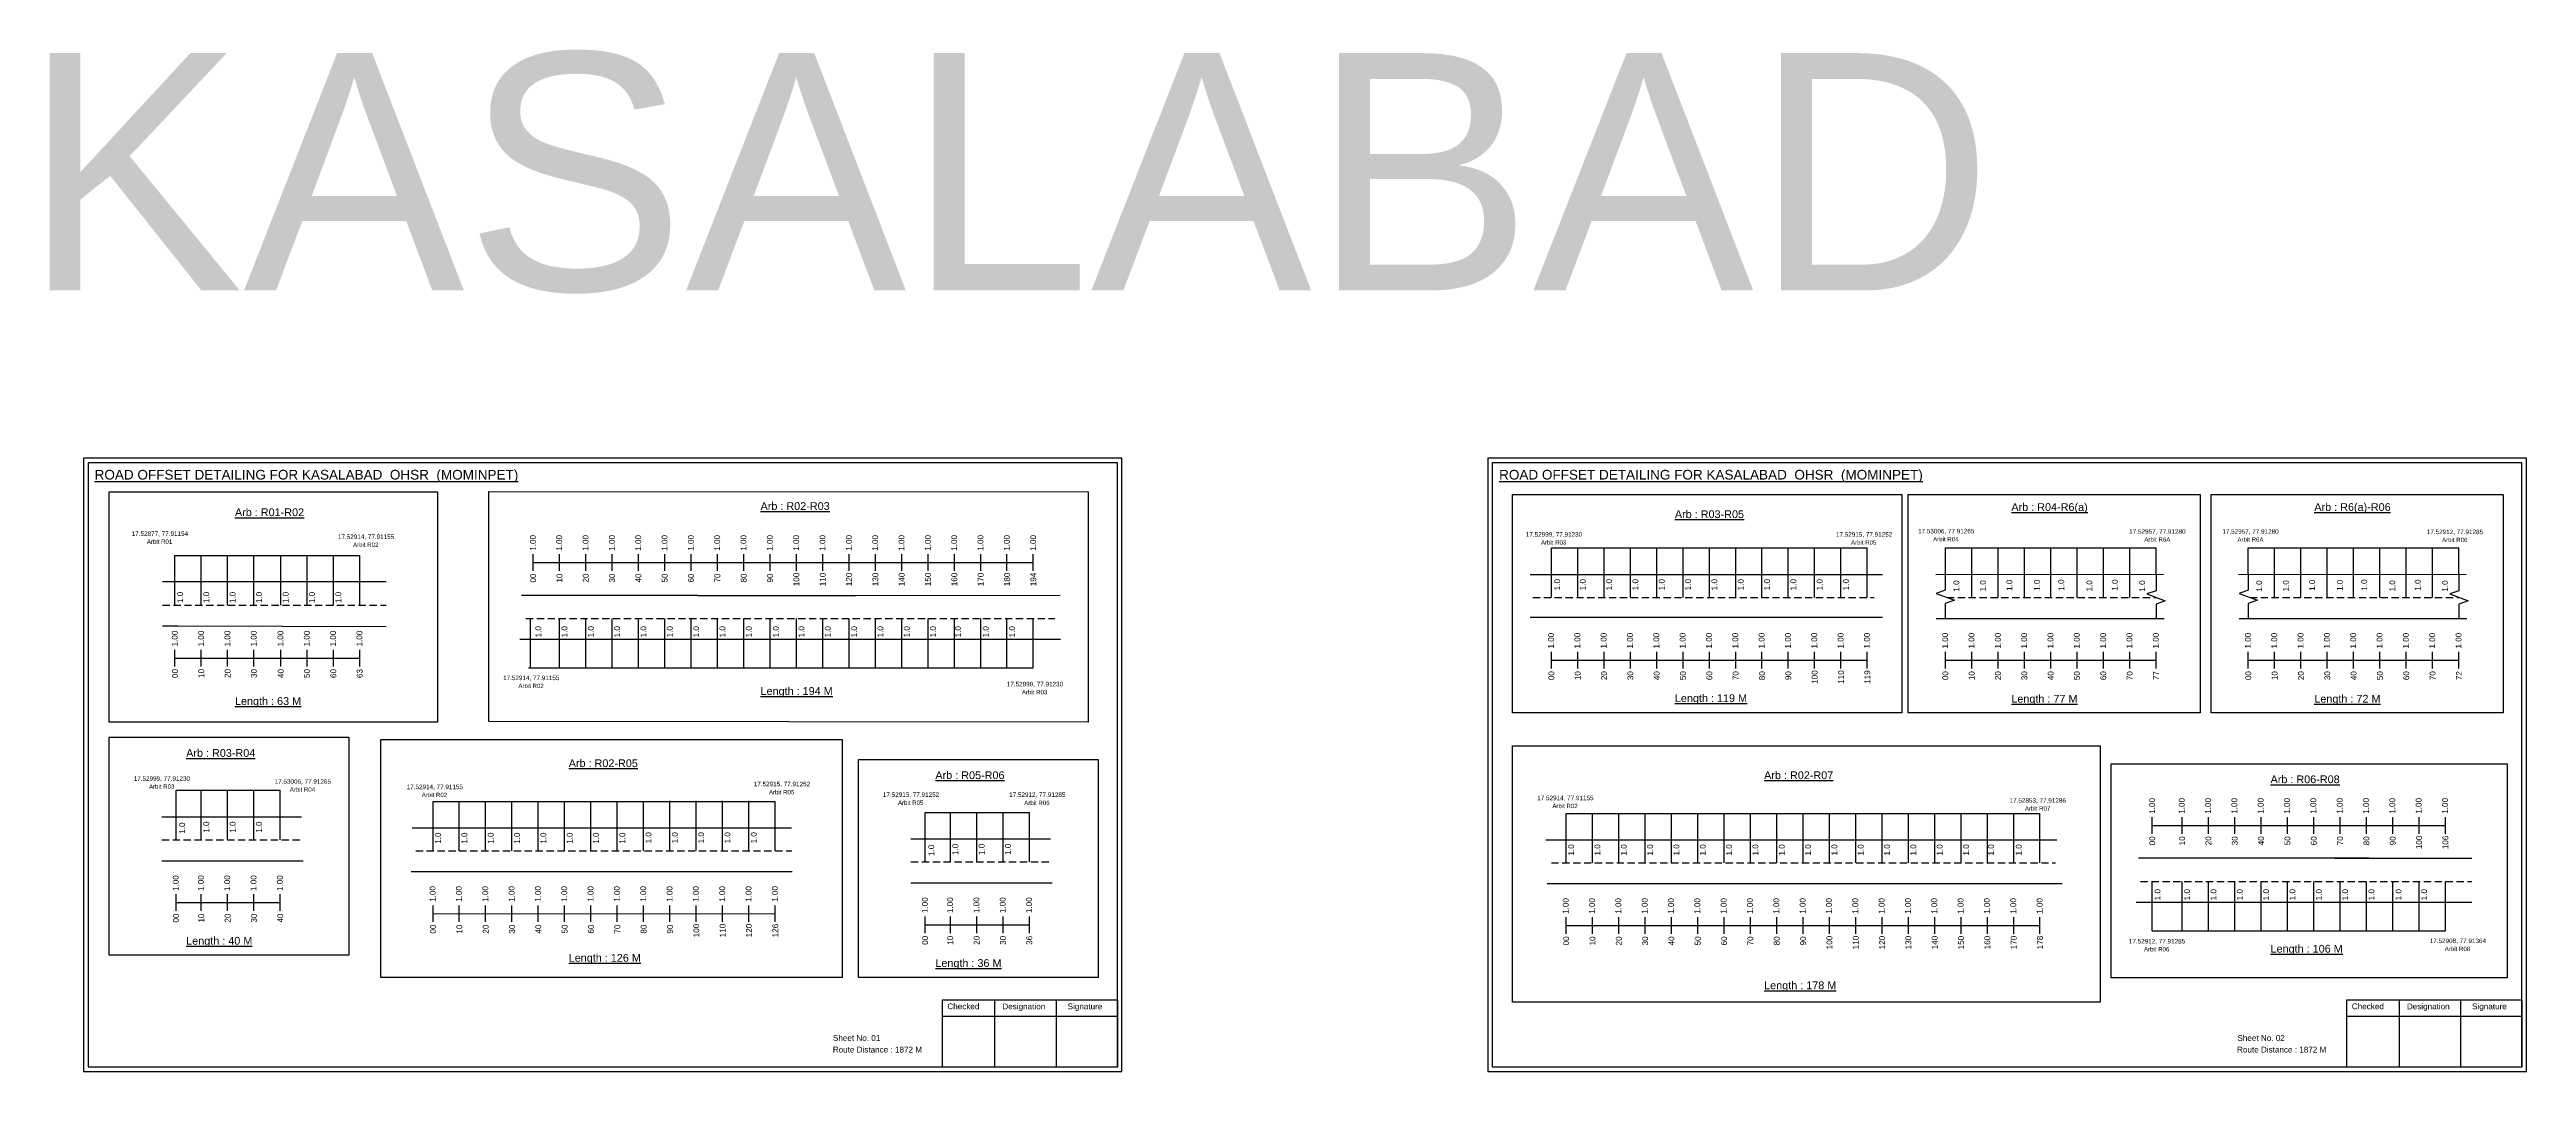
# Model space of a CAD drawing. Header units: inches. Extents: x 1281 to 4707, y 164 to 1513.
# Drawn here: x 1281 to 2560, y 164 to 692 of the extents above; entities that cross this region are included whole.
import ezdxf

# ---------------------------------------------------------------- set-up
doc = ezdxf.new("R2010")
doc.units = ezdxf.units.IN
doc.header["$MEASUREMENT"] = 0
doc.linetypes.add('DASHED2', pattern=[0.375, 0.25, -0.125])
for name, color, linetype in [('PDF_Geometry', 7, 'Continuous'), ('PDF_Text', 5, 'Continuous'), ('pipe', 5, 'Continuous')]:
    doc.layers.add(name, color=color, linetype=linetype)
doc.styles.add('PDF Arial', font='arial.ttf')
doc.styles.get("Standard").update_dxf_attribs({"font": 'arial.ttf'})

msp = doc.modelspace()

# ---------------------------------------------------------------- linework, layer by layer
at = {"color": 5}
for p, q in [((1345.8, 430.3), (1441.3, 430.3)), ((2056.8, 434.3), (2220, 434.3)), ((2260.4, 434.3), (2369.2, 434.3)), ((2416.8, 434.3), (2525.6, 434.3)), ((1528.4, 372.3), (1789.2, 372.3)), ((1346.4, 309.1), (1400.2, 309.1)), ((1479.1, 303.4), (1655.9, 303.4)), ((1733.3, 297.6), (1787.2, 297.6)), ((2064.4, 297.2), (2309.2, 297.2)), ((2367.2, 236.6), (2518.6, 236.6))]:
    msp.add_line(p, q, dxfattribs=at)
for p, q in [((1345.8, 404.8), (1345.8, 430.3)), ((1359.4, 404.8), (1359.4, 430.3)), ((1373, 404.8), (1373, 430.3)), ((1386.6, 404.8), (1386.6, 430.3)), ((1400.5, 404.8), (1400.5, 430.3)), ((1414.1, 404.8), (1414.1, 430.3)), ((1427.7, 404.8), (1427.7, 430.3)), ((1441.3, 404.8), (1441.3, 430.3)), ((2056.8, 408.7), (2056.8, 434.3)), ((2070.4, 408.7), (2070.4, 434.3)), ((2084, 408.7), (2084, 434.3)), ((2097.6, 408.7), (2097.6, 434.3)), ((2111.2, 408.7), (2111.2, 434.3)), ((2124.8, 408.7), (2124.8, 434.3)), ((2138.4, 408.7), (2138.4, 434.3)), ((2152, 408.7), (2152, 434.3)), ((2165.6, 408.7), (2165.6, 434.3)), ((2179.2, 408.7), (2179.2, 434.3)), ((2192.8, 408.7), (2192.8, 434.3)), ((2206.4, 408.7), (2206.4, 434.3)), ((2220, 408.7), (2220, 434.3)), ((2260.4, 420.6), (2260.4, 434.3)), ((2274, 408.7), (2274, 434.3)), ((2287.6, 408.7), (2287.6, 434.3)), ((2301.2, 408.7), (2301.2, 434.3)), ((2314.8, 408.7), (2314.8, 434.3)), ((2328.4, 408.7), (2328.4, 434.3)), ((2342, 408.7), (2342, 434.3)), ((2355.6, 408.7), (2355.6, 434.3)), ((2369.2, 420.6), (2369.2, 434.3)), ((2416.8, 420.6), (2416.8, 434.3)), ((2430.4, 408.7), (2430.4, 434.3)), ((2444, 408.7), (2444, 434.3)), ((2457.6, 408.7), (2457.6, 434.3)), ((2471.2, 408.7), (2471.2, 434.3)), ((2484.8, 408.7), (2484.8, 434.3)), ((2498.4, 408.7), (2498.4, 434.3)), ((2512, 408.7), (2512, 434.3)), ((2525.6, 420.6), (2525.6, 434.3)), ((1454.9, 416.7), (1339.4, 416.7)), ((1615.8, 409.7), (1524.9, 409.7)), ((1615.8, 409.7), (1697.4, 409.8)), ((1697.4, 409.8), (1803, 409.9)), ((2045.9, 420.6), (2227.8, 420.6)), ((2255.4, 420.6), (2373, 420.7)), ((2411.8, 420.6), (2529.4, 420.7)), ((1529.5, 372.3), (1529.5, 397.9)), ((1544.4, 372.3), (1544.4, 397.9)), ((1558, 372.3), (1558, 397.9)), ((1571.6, 372.3), (1571.6, 397.9)), ((1585.2, 372.3), (1585.2, 397.9)), ((1598.8, 372.3), (1598.8, 397.9)), ((1612.4, 372.3), (1612.4, 397.9)), ((1626, 372.3), (1626, 397.9)), ((1639.6, 372.3), (1639.6, 397.9)), ((1653.2, 372.3), (1653.2, 397.9)), ((1666.8, 372.3), (1666.8, 397.9)), ((1680.4, 372.3), (1680.4, 397.9)), ((1694, 372.3), (1694, 397.9)), ((1707.6, 372.3), (1707.6, 397.9)), ((1721.2, 372.3), (1721.2, 397.9)), ((1734.8, 372.3), (1734.8, 397.9)), ((1748.4, 372.3), (1748.4, 397.9)), ((1762, 372.3), (1762, 397.9)), ((1775.6, 372.3), (1775.6, 397.9)), ((1789.2, 372.3), (1789.2, 397.9)), ((2227.8, 398.4), (2045.9, 398.4)), ((2255.5, 397.9), (2373.3, 397.9)), ((2412, 397.9), (2529.7, 397.9)), ((1339.4, 394), (1347.5, 394)), ((1347.5, 394), (1454.9, 393.7)), ((1524, 387.1), (1574.3, 387.1)), ((1570.7, 387.1), (1628.5, 387.1)), ((1628.5, 387.1), (1697.4, 387.1)), ((1697.4, 387.1), (1770.4, 387.2)), ((1770.4, 387.2), (1803.3, 387.2)), ((1346.4, 283.5), (1346.4, 309.1)), ((1359.4, 283.5), (1359.4, 309.1)), ((1373, 283.5), (1373, 309.1)), ((1386.6, 283.5), (1386.6, 309.1)), ((1400.2, 283.5), (1400.2, 309.1)), ((1339, 295.4), (1411.1, 295.4)), ((1479.1, 277.9), (1479.1, 303.4)), ((1492.7, 277.9), (1492.7, 303.4)), ((1506.3, 277.9), (1506.3, 303.4)), ((1519.9, 277.9), (1519.9, 303.4)), ((1533.5, 277.9), (1533.5, 303.4)), ((1547.1, 277.9), (1547.1, 303.4)), ((1560.7, 277.9), (1560.7, 303.4)), ((1574.3, 277.9), (1574.3, 303.4)), ((1587.9, 277.9), (1587.9, 303.4)), ((1601.5, 278), (1601.5, 303.6)), ((1615.1, 278), (1615.1, 303.6)), ((1628.7, 278), (1628.7, 303.6)), ((1642.3, 278), (1642.3, 303.6)), ((1655.9, 277.9), (1655.9, 303.4)), ((1733.3, 272.1), (1733.3, 297.6)), ((1746.4, 272.1), (1746.4, 297.6)), ((1760, 272.1), (1760, 297.6)), ((1773.6, 272.1), (1773.6, 297.6)), ((1787.2, 272.1), (1787.2, 297.6)), ((2064.4, 271.7), (2064.4, 297.2)), ((2078, 271.7), (2078, 297.2)), ((2091.6, 271.7), (2091.6, 297.2)), ((2105.2, 271.7), (2105.2, 297.2)), ((2118.8, 271.7), (2118.8, 297.2)), ((2132.4, 271.7), (2132.4, 297.2)), ((2146, 271.7), (2146, 297.2)), ((2159.6, 271.7), (2159.6, 297.2)), ((2173.2, 271.7), (2173.2, 297.2)), ((2186.8, 271.7), (2186.8, 297.2)), ((2200.4, 271.7), (2200.4, 297.2)), ((2214, 271.7), (2214, 297.2)), ((2227.6, 271.7), (2227.6, 297.2)), ((2241.2, 271.7), (2241.2, 297.2)), ((2254.8, 271.7), (2254.8, 297.2)), ((2268.4, 271.7), (2268.4, 297.2)), ((2282, 271.7), (2282, 297.2)), ((2295.6, 271.7), (2295.6, 297.2)), ((2309.2, 271.7), (2309.2, 297.2)), ((1468.4, 289.7), (1664.3, 289.7)), ((1726, 284), (1798, 284)), ((2053.9, 283.6), (2317.9, 283.6)), ((1339, 272.7), (1412.1, 272.7)), ((2479, 274), (2360.1, 274)), ((2461.5, 274), (2532.2, 274)), ((1467.9, 267.1), (1664.7, 267.1)), ((1726, 261.3), (1799, 261.3)), ((2054.6, 260.9), (2320.6, 260.9)), ((2367.2, 236.6), (2367.2, 262.1)), ((2382.6, 236.6), (2382.6, 262.1)), ((2396.2, 236.6), (2396.2, 262.1)), ((2409.8, 236.6), (2409.8, 262.1)), ((2423.4, 236.6), (2423.4, 262.1)), ((2437, 236.6), (2437, 262.1)), ((2450.6, 236.6), (2450.6, 262.1)), ((2464.2, 236.6), (2464.2, 262.1)), ((2477.8, 236.6), (2477.8, 262.1)), ((2491.4, 236.6), (2491.4, 262.1)), ((2505, 236.6), (2505, 262.1)), ((2518.6, 236.6), (2518.6, 262.1)), ((2358.9, 251.3), (2532.2, 251.3))]:
    msp.add_line(p, q)
at = {"color": 217, "true_color": 0x93278f}
for p, q in [((1530.9, 422.5), (1530.9, 431)), ((1530.9, 426.7), (1789.2, 426.7)), ((1544.4, 422.5), (1544.4, 431)), ((1558, 422.5), (1558, 431)), ((1571.6, 422.5), (1571.6, 431)), ((1585.2, 422.5), (1585.2, 431)), ((1598.8, 422.5), (1598.8, 431)), ((1612.4, 422.5), (1612.4, 431)), ((1626, 422.5), (1626, 431)), ((1639.6, 422.5), (1639.6, 431)), ((1653.2, 422.5), (1653.2, 431)), ((1666.8, 422.5), (1666.8, 431)), ((1680.4, 422.5), (1680.4, 431)), ((1694, 422.5), (1694, 431)), ((1707.6, 422.5), (1707.6, 431)), ((1721.2, 422.5), (1721.2, 431)), ((1734.8, 422.5), (1734.8, 431)), ((1748.4, 422.5), (1748.4, 431)), ((1762, 422.5), (1762, 431)), ((1775.6, 422.5), (1775.6, 431)), ((1789.2, 422.5), (1789.2, 431)), ((1345.8, 373.1), (1345.8, 381.6)), ((1345.8, 377.4), (1441.3, 377.4)), ((1359.4, 373.1), (1359.4, 381.6)), ((1373, 373.1), (1373, 381.6)), ((1386.6, 373.1), (1386.6, 381.6)), ((1400.5, 373.1), (1400.5, 381.6)), ((1414.1, 373.1), (1414.1, 381.6)), ((1427.7, 373.1), (1427.7, 381.6)), ((1441.3, 373.1), (1441.3, 381.6)), ((2056.8, 372), (2056.8, 380.6)), ((2056.8, 376.3), (2220, 376.3)), ((2070.4, 372), (2070.4, 380.6)), ((2084, 372), (2084, 380.6)), ((2097.6, 372), (2097.6, 380.6)), ((2111.2, 372), (2111.2, 380.6)), ((2124.8, 372), (2124.8, 380.6)), ((2138.4, 372), (2138.4, 380.6)), ((2152, 372), (2152, 380.6)), ((2165.6, 372), (2165.6, 380.6)), ((2179.2, 372), (2179.2, 380.6)), ((2192.8, 372), (2192.8, 380.6)), ((2206.4, 372), (2206.4, 380.6)), ((2220, 372), (2220, 380.6)), ((2260.4, 372), (2260.4, 380.6)), ((2260.4, 376.3), (2369.2, 376.3)), ((2274, 372), (2274, 380.6)), ((2287.6, 372), (2287.6, 380.6)), ((2301.2, 372), (2301.2, 380.6)), ((2314.8, 372), (2314.8, 380.6)), ((2328.4, 372), (2328.4, 380.6)), ((2342, 372), (2342, 380.6)), ((2355.6, 372), (2355.6, 380.6)), ((2369.2, 372), (2369.2, 380.6)), ((2416.8, 372), (2416.8, 380.6)), ((2416.8, 376.3), (2525.6, 376.3)), ((2430.4, 372), (2430.4, 380.6)), ((2444, 372), (2444, 380.6)), ((2457.6, 372), (2457.6, 380.6)), ((2471.2, 372), (2471.2, 380.6)), ((2484.8, 372), (2484.8, 380.6)), ((2498.4, 372), (2498.4, 380.6)), ((2512, 372), (2512, 380.6)), ((2525.6, 372), (2525.6, 380.6)), ((2367.2, 286.7), (2367.2, 295.3)), ((2382.6, 286.7), (2382.6, 295.3)), ((2396.2, 286.7), (2396.2, 295.3)), ((2409.8, 286.7), (2409.8, 295.3)), ((2423.4, 286.7), (2423.4, 295.3)), ((2437, 286.7), (2437, 295.3)), ((2450.6, 286.7), (2450.6, 295.3)), ((2464.2, 286.7), (2464.2, 295.3)), ((2477.8, 286.7), (2477.8, 295.3)), ((2491.4, 286.7), (2491.4, 295.3)), ((2505, 286.7), (2505, 295.3)), ((2518.6, 286.7), (2518.6, 295.3)), ((2367.2, 291), (2518.6, 291)), ((1346.4, 246.8), (1346.4, 255.4)), ((1346.4, 251.1), (1400.2, 251.1)), ((1359.4, 246.8), (1359.4, 255.4)), ((1373, 246.8), (1373, 255.4)), ((1386.6, 246.8), (1386.6, 255.4)), ((1400.2, 246.8), (1400.2, 255.4)), ((1479.1, 241.2), (1479.1, 249.7)), ((1479.1, 245.4), (1655.9, 245.5)), ((1492.7, 241.2), (1492.7, 249.7)), ((1506.3, 241.2), (1506.3, 249.7)), ((1519.9, 241.2), (1519.9, 249.7)), ((1533.5, 241.2), (1533.5, 249.7)), ((1547.1, 241.2), (1547.1, 249.7)), ((1560.7, 241.2), (1560.7, 249.7)), ((1574.3, 241.2), (1574.3, 249.7)), ((1587.9, 241.2), (1587.9, 249.7)), ((1601.5, 241.2), (1601.5, 249.7)), ((1615.1, 241.2), (1615.1, 249.7)), ((1628.7, 241.2), (1628.7, 249.7)), ((1642.3, 241.2), (1642.3, 249.7)), ((1655.9, 241.2), (1655.9, 249.7)), ((1733.3, 235.4), (1733.3, 243.9)), ((1746.4, 235.4), (1746.4, 243.9)), ((1760, 235.4), (1760, 243.9)), ((1773.6, 235.4), (1773.6, 243.9)), ((1787.2, 235.4), (1787.2, 243.9)), ((2064.4, 235), (2064.4, 243.6)), ((2078, 235), (2078, 243.6)), ((2091.6, 235), (2091.6, 243.6)), ((2105.2, 235), (2105.2, 243.6)), ((2118.8, 235), (2118.8, 243.6)), ((2132.4, 235), (2132.4, 243.6)), ((2146, 235), (2146, 243.6)), ((2159.6, 235), (2159.6, 243.6)), ((2173.2, 235), (2173.2, 243.6)), ((2186.8, 235), (2186.8, 243.6)), ((2200.4, 235), (2200.4, 243.6)), ((2214, 235), (2214, 243.6)), ((2227.6, 235), (2227.6, 243.6)), ((2241.2, 235), (2241.2, 243.6)), ((2254.8, 235), (2254.8, 243.6)), ((2268.4, 235), (2268.4, 243.6)), ((2282, 235), (2282, 243.6)), ((2295.6, 235), (2295.6, 243.6)), ((2309.2, 235), (2309.2, 243.6)), ((1733.3, 239.6), (1787.2, 239.6)), ((2064.4, 239.3), (2309.2, 239.3))]:
    msp.add_line(p, q, dxfattribs=at)
at = {"linetype": 'DASHED2', "ltscale": 15}
for p, q in [((1339.4, 404.8), (1454.9, 404.8)), ((1527.1, 397.9), (1800.3, 397.9)), ((2047.2, 408.7), (2223.6, 408.7)), ((2261.1, 408.7), (2369.2, 408.7)), ((2417.6, 408.7), (2525.6, 408.7)), ((1339, 283.5), (1411.6, 283.5)), ((1470.2, 277.9), (1664.4, 277.9)), ((1726, 272.1), (1798.5, 272.1)), ((2056.8, 271.7), (2317.2, 271.7)), ((2361.2, 262.1), (2532.2, 262.1))]:
    msp.add_line(p, q, dxfattribs=at)
for points in [[(1311.9, 463.2), (1481.5, 463.2), (1481.5, 344.3), (1311.9, 344.3)], [(1508, 463.5), (1817.5, 463.2), (1817.5, 344.3), (1508, 344.7)], [(2036.7, 461.8), (2237.9, 461.8), (2237.9, 349.1), (2036.7, 349.1)], [(2241.1, 461.8), (2392, 461.8), (2392, 349.1), (2241.1, 349.1)], [(2397.6, 461.8), (2548.4, 461.8), (2548.4, 349.1), (2397.6, 349.1)], [(1311.9, 336.5), (1435.7, 336.5), (1435.7, 223.9), (1311.9, 223.9)], [(1698.9, 325.1), (1822.7, 325.1), (1822.7, 212.4), (1698.9, 212.4)], [(2036.7, 332.1), (2340.2, 332.1), (2340.2, 199.7), (2036.7, 199.7)], [(2345.9, 322.7), (2550.5, 322.7), (2550.5, 212.2), (2345.9, 212.2)]]:
    msp.add_lwpolyline(points, close=True)
at = {"linetype": 'Continuous'}
for points in [[(2260.3, 420.9), (2260.3, 412.5), (2255.6, 410.7), (2265.1, 407.3), (2260.3, 405.6), (2260.3, 398.2)], [(2369.2, 420.6), (2369.2, 412.2), (2364.4, 410.5), (2373.9, 407), (2369.2, 405.3), (2369.2, 397.9)], [(2416.8, 420.9), (2416.8, 412.5), (2412.1, 410.7), (2421.5, 407.3), (2416.8, 405.6), (2416.8, 398.2)], [(2525.6, 420.6), (2525.6, 412.2), (2520.9, 410.5), (2530.4, 407), (2525.6, 405.3), (2525.6, 397.9)]]:
    msp.add_lwpolyline(points, dxfattribs=at)
at = {"layer": 'PDF_Geometry'}
for points in [[(1298.5, 480.6), (1298.5, 163.9), (1835, 163.9), (1835, 480.6)], [(1300.9, 478.3), (1300.9, 166.3), (1832.6, 166.3), (1832.6, 478.3)], [(2024, 480.6), (2024, 163.9), (2560.5, 163.9), (2560.5, 480.6)], [(2026.3, 478.3), (2026.3, 166.3), (2558.1, 166.3), (2558.1, 478.3)]]:
    msp.add_lwpolyline(points, close=True, dxfattribs=at)
at = {"layer": 'PDF_Geometry', "color": 242, "true_color": 0xcc1f26}
for points in [[(1832.6, 166.2), (1742.2, 166.2), (1742.2, 200.9), (1832.6, 200.9)], [(2558.1, 166.2), (2467.7, 166.2), (2467.7, 200.9), (2558.1, 200.9)]]:
    msp.add_lwpolyline(points, close=True, dxfattribs=at)
for points in [[(1742.2, 192.5), (1832.6, 192.5)], [(1769.2, 200.9), (1769.2, 166.2)], [(1801, 200.9), (1801, 166.2)], [(2467.7, 192.5), (2558.1, 192.5)], [(2494.7, 200.9), (2494.7, 166.2)], [(2526.4, 200.9), (2526.4, 166.2)]]:
    msp.add_lwpolyline(points, dxfattribs=at)
at = {"layer": 'pipe', "color": 0}
msp.add_lwpolyline([(1452.2, 335.3), (1690.5, 335.3), (1690.5, 212.4), (1452.2, 212.4)], close=True, dxfattribs=at)

# ---------------------------------------------------------------- texts
for s, height, p in [('KASALABAD', 122.54, (1267, 567.3)), ('Sheet No. 01', 3, (1685.7, 179.7)), ('Sheet No. 02', 3, (2411.2, 179.7)), ('Route Distance : 1872 M', 3, (1685.6, 173.7)), ('Route Distance : 1872 M', 3, (2411, 173.7))]:
    msp.add_text(s, height=height).set_placement(p)
at = {"color": 242, "true_color": 0xcd2027}
for s, height, p in [('%%UROAD OFFSET DETAILING FOR KASALABAD  OHSR  (MOMINPET)', 5, (1304.3, 469.6)), ('%%UROAD OFFSET DETAILING FOR KASALABAD  OHSR  (MOMINPET)', 5, (2029.8, 469.6)), ('%%UArb : R01-R02', 4, (1376.8, 450.7)), ('%%UArb : R02-R03', 4, (1648.3, 453.9)), ('%%UArb : R03-R05', 4, (2120.6, 449.7)), ('%%UArb : R04-R6(a)', 4, (2294.4, 453.4)), ('%%UArb : R6(a)-R06', 4, (2450.9, 453.4)), ('%%ULength : 194 M', 4, (1648.3, 358.4)), ('%%ULength : 119 M', 4, (2120.6, 354.7)), ('%%ULength : 77 M', 4, (2294.4, 354.4)), ('%%ULength : 72 M', 4, (2450.9, 354.4)), ('%%ULength : 63 M', 4, (1376.8, 353.2)), ('%%UArb : R03-R04', 4, (1351.6, 326.4)), ('%%UArb : R02-R05', 4, (1549.2, 321.1)), ('%%UArb : R05-R06', 4, (1738.6, 314.9)), ('%%UArb : R02-R07', 4, (2166.7, 314.9)), ('%%UArb : R06-R08', 4, (2428.3, 312.8)), ('%%ULength : 40 M', 4, (1351.6, 229.4)), ('%%ULength : 126 M', 4, (1549.2, 220.6)), ('%%ULength : 36 M', 4, (1738.6, 217.9)), ('%%ULength : 106 M', 4, (2428.3, 225.3)), ('%%ULength : 178 M', 4, (2166.7, 206.4))]:
    msp.add_text(s, height=height, dxfattribs=at).set_placement(p)
at = {"color": 5}
for s, height, p in [('17.52877, 77.91154', 2.34, (1323.5, 440.5)), ('Arbit R01', 2.25, (1331.3, 436.4)), ('17.52914, 77.91155', 2.34, (1430, 438.9)), ('Arbit R02', 2.25, (1437.8, 434.8)), ('17.52999, 77.91230', 2.34, (2043.6, 440.1)), ('Arbit R03', 2.25, (2051.4, 436)), ('17.52915, 77.91252', 2.34, (2203.8, 440.1)), ('Arbit R05', 2.25, (2211.6, 436)), ('17.53006, 77.91265', 2.34, (2246.2, 441.8)), ('Arbit R04', 2.25, (2254, 437.7)), ('17.52957, 77.91280', 2.34, (2355.3, 441.6)), ('Arbit R6A', 2.25, (2363.1, 437.5)), ('17.52957, 77.91280', 2.34, (2403.4, 441.6)), ('Arbit R6A', 2.25, (2411.2, 437.5)), ('17.52912, 77.91285', 2.34, (2509, 441.4)), ('Arbit R06', 2.25, (2516.9, 437.3)), ('17.52914, 77.91155', 2.34, (1515.3, 366)), ('Arbit R02', 2.25, (1523.2, 361.9)), ('17.52999, 77.91230', 2.34, (1775.5, 362.8)), ('Arbit R03', 2.25, (1783.3, 358.7)), ('17.52999, 77.91230', 2.34, (1324.5, 314)), ('Arbit R03', 2.25, (1332.4, 309.9)), ('17.53006, 77.91265', 2.34, (1397.3, 312.5)), ('Arbit R04', 2.25, (1405.1, 308.4)), ('17.52914, 77.91155', 2.34, (1465.5, 309.7)), ('Arbit R02', 2.25, (1473.3, 305.6)), ('17.52915, 77.91252', 2.34, (1644.8, 311.2)), ('Arbit R05', 2.25, (1652.6, 307)), ('17.52915, 77.91252', 2.34, (1711.5, 305.7)), ('17.52912, 77.91285', 2.34, (1776.7, 305.7)), ('Arbit R05', 2.25, (1719.3, 301.6)), ('Arbit R06', 2.25, (1784.5, 301.5)), ('17.52914, 77.91155', 2.34, (2049.5, 304)), ('Arbit R02', 2.25, (2057.3, 299.9)), ('17.52853, 77.91286', 2.34, (2293.5, 302.7)), ('Arbit R07', 2.25, (2301.4, 298.6)), ('17.52912, 77.91285', 2.34, (2355.1, 230)), ('17.52908, 77.91364', 2.34, (2510.5, 230.2)), ('Arbit R06', 2.25, (2362.9, 225.9)), ('Arbit R08', 2.25, (2518.3, 226.1))]:
    msp.add_text(s, height=height, dxfattribs=at).set_placement(p)
at = {"color": 217, "true_color": 0x93278f}
for s, p in [('1.00', (1532.2, 432.8)), ('1.00', (1545.8, 432.8)), ('1.00', (1559.4, 432.8)), ('1.00', (1573, 432.8)), ('1.00', (1586.6, 432.8)), ('1.00', (1600.2, 432.8)), ('1.00', (1613.8, 432.8)), ('1.00', (1627.4, 432.8)), ('1.00', (1641, 432.8)), ('1.00', (1654.6, 432.8)), ('1.00', (1668.2, 432.8)), ('1.00', (1681.8, 432.8)), ('1.00', (1695.4, 432.8)), ('1.00', (1709, 432.8)), ('1.00', (1722.6, 432.8)), ('1.00', (1736.2, 432.8)), ('1.00', (1749.8, 432.8)), ('1.00', (1763.4, 432.8)), ('1.00', (1777, 432.8)), ('1.00', (1790.6, 432.8)), ('00', (1532.3, 416.4)), ('10', (1545.9, 416.4)), ('20', (1559.5, 416.4)), ('30', (1573.1, 416.4)), ('40', (1586.7, 416.4)), ('50', (1600.3, 416.4)), ('60', (1613.9, 416.4)), ('70', (1627.5, 416.4)), ('80', (1641.1, 416.4)), ('90', (1654.7, 416.4)), ('100', (1668.3, 414.5)), ('110', (1681.9, 414.5)), ('120', (1695.5, 414.5)), ('130', (1709.1, 414.5)), ('140', (1722.7, 414.5)), ('150', (1736.3, 414.5)), ('160', (1749.9, 414.5)), ('170', (1763.5, 414.5)), ('180', (1777.1, 414.5)), ('194', (1790.7, 414.5)), ('1.00', (1347.2, 383.4)), ('1.00', (1360.8, 383.4)), ('1.00', (1374.4, 383.4)), ('1.00', (1388, 383.4)), ('1.00', (1401.8, 383.4)), ('1.00', (1415.4, 383.4)), ('1.00', (1429, 383.4)), ('1.00', (1442.6, 383.4)), ('1.00', (2058.1, 382.3)), ('1.00', (2071.7, 382.3)), ('1.00', (2085.3, 382.3)), ('1.00', (2098.9, 382.3)), ('1.00', (2112.5, 382.3)), ('1.00', (2126.1, 382.3)), ('1.00', (2139.7, 382.3)), ('1.00', (2153.3, 382.3)), ('1.00', (2166.9, 382.3)), ('1.00', (2180.5, 382.3)), ('1.00', (2194.1, 382.3)), ('1.00', (2207.7, 382.3)), ('1.00', (2221.3, 382.3)), ('1.00', (2261.7, 382.3)), ('1.00', (2275.3, 382.3)), ('1.00', (2288.9, 382.3)), ('1.00', (2302.5, 382.3)), ('1.00', (2316.1, 382.3)), ('1.00', (2329.7, 382.3)), ('1.00', (2343.3, 382.3)), ('1.00', (2356.9, 382.3)), ('1.00', (2370.5, 382.3)), ('1.00', (2418.1, 382.3)), ('1.00', (2431.7, 382.3)), ('1.00', (2445.3, 382.3)), ('1.00', (2458.9, 382.3)), ('1.00', (2472.5, 382.3)), ('1.00', (2486.1, 382.3)), ('1.00', (2499.7, 382.3)), ('1.00', (2513.3, 382.3)), ('1.00', (2526.9, 382.3)), ('00', (1347.3, 367.1)), ('10', (1360.9, 367.1)), ('20', (1374.5, 367.1)), ('30', (1388.1, 367.1)), ('40', (1401.9, 367.1)), ('50', (1415.5, 367.1)), ('60', (1429.1, 367.1)), ('63', (1442.7, 367.1)), ('00', (2058.3, 366)), ('10', (2071.9, 366)), ('20', (2085.5, 366)), ('30', (2099.1, 366)), ('40', (2112.7, 366)), ('50', (2126.3, 366)), ('60', (2139.9, 366)), ('70', (2153.5, 366)), ('80', (2167.1, 366)), ('90', (2180.7, 366)), ('100', (2194.3, 364.1)), ('110', (2207.9, 364.1)), ('119', (2221.5, 364.1)), ('00', (2261.8, 366)), ('10', (2275.4, 366)), ('20', (2289, 366)), ('30', (2302.6, 366)), ('40', (2316.2, 366)), ('50', (2329.8, 366)), ('60', (2343.4, 366)), ('70', (2357, 366)), ('77', (2370.6, 366)), ('00', (2418.3, 366)), ('10', (2431.9, 366)), ('20', (2445.5, 366)), ('30', (2459.1, 366)), ('40', (2472.7, 366)), ('50', (2486.3, 366)), ('60', (2499.9, 366)), ('70', (2513.5, 366)), ('72', (2527.1, 366)), ('1.00', (2368.6, 297)), ('1.00', (2383.9, 297)), ('1.00', (2397.5, 297)), ('1.00', (2411.1, 297)), ('1.00', (2424.7, 297)), ('1.00', (2438.3, 297)), ('1.00', (2451.9, 297)), ('1.00', (2465.5, 297)), ('1.00', (2479.1, 297)), ('1.00', (2492.7, 297)), ('1.00', (2506.3, 297)), ('1.00', (2519.9, 297)), ('00', (2368.7, 280.7)), ('10', (2384.1, 280.7)), ('20', (2397.7, 280.7)), ('30', (2411.3, 280.7)), ('40', (2424.9, 280.7)), ('50', (2438.5, 280.7)), ('60', (2452.1, 280.7)), ('70', (2465.7, 280.7)), ('80', (2479.3, 280.7)), ('90', (2492.9, 280.7)), ('100', (2506.5, 278.7)), ('106', (2520.1, 278.7)), ('1.00', (1347.7, 257.1)), ('1.00', (1360.7, 257.1)), ('1.00', (1374.3, 257.1)), ('1.00', (1387.9, 257.1)), ('1.00', (1401.5, 257.1)), ('1.00', (1480.4, 251.5)), ('1.00', (1494, 251.5)), ('1.00', (1507.6, 251.5)), ('1.00', (1521.2, 251.5)), ('1.00', (1534.8, 251.5)), ('1.00', (1548.4, 251.5)), ('1.00', (1562, 251.5)), ('1.00', (1575.6, 251.5)), ('1.00', (1589.2, 251.5)), ('1.00', (1602.8, 251.5)), ('1.00', (1616.4, 251.5)), ('1.00', (1630, 251.5)), ('1.00', (1643.6, 251.5)), ('1.00', (1657.2, 251.5)), ('00', (1347.8, 240.8)), ('10', (1360.9, 240.8)), ('20', (1374.5, 240.8)), ('30', (1388.1, 240.8)), ('40', (1401.7, 240.8)), ('1.00', (1734.7, 245.7)), ('1.00', (1747.7, 245.7)), ('1.00', (1761.3, 245.7)), ('1.00', (1774.9, 245.7)), ('1.00', (1788.5, 245.7)), ('1.00', (2065.7, 245.3)), ('1.00', (2079.3, 245.3)), ('1.00', (2092.9, 245.3)), ('1.00', (2106.5, 245.3)), ('1.00', (2120.1, 245.3)), ('1.00', (2133.7, 245.3)), ('1.00', (2147.3, 245.3)), ('1.00', (2160.9, 245.3)), ('1.00', (2174.5, 245.3)), ('1.00', (2188.1, 245.3)), ('1.00', (2201.7, 245.3)), ('1.00', (2215.3, 245.3)), ('1.00', (2228.9, 245.3)), ('1.00', (2242.5, 245.3)), ('1.00', (2256.1, 245.3)), ('1.00', (2269.7, 245.3)), ('1.00', (2283.3, 245.3)), ('1.00', (2296.9, 245.3)), ('1.00', (2310.5, 245.3)), ('00', (1480.6, 235.1)), ('10', (1494.2, 235.1)), ('20', (1507.8, 235.1)), ('30', (1521.4, 235.1)), ('40', (1535, 235.1)), ('50', (1548.6, 235.1)), ('60', (1562.2, 235.1)), ('70', (1575.8, 235.1)), ('80', (1589.4, 235.1)), ('90', (1603, 235.1)), ('100', (1616.6, 233.2)), ('110', (1630.2, 233.2)), ('120', (1643.8, 233.2)), ('126', (1657.4, 233.2)), ('00', (1734.8, 229.3)), ('10', (1747.8, 229.3)), ('20', (1761.4, 229.3)), ('30', (1775, 229.3)), ('36', (1788.6, 229.3)), ('00', (2065.9, 229)), ('10', (2079.5, 229)), ('20', (2093.1, 229)), ('30', (2106.7, 229)), ('40', (2120.3, 229)), ('50', (2133.9, 229)), ('60', (2147.5, 229)), ('70', (2161.1, 229)), ('80', (2174.7, 229)), ('90', (2188.3, 229)), ('100', (2201.9, 227)), ('110', (2215.5, 227)), ('120', (2229.1, 227)), ('130', (2242.7, 227)), ('140', (2256.3, 227)), ('150', (2269.9, 227)), ('160', (2283.5, 227)), ('170', (2297.1, 227)), ('178', (2310.7, 227))]:
    msp.add_text(s, height=3, rotation=90, dxfattribs=at).set_placement(p)
for p in [(1350, 405.8), (1363.5, 405.8), (1377.1, 405.8), (1390.7, 405.8), (1404.5, 405.8), (1418.1, 405.8), (1431.7, 405.8), (2061.3, 412.4), (2074.5, 412.4), (2088.1, 412.4), (2101.7, 412.4), (2115.3, 412.4), (2128.9, 412.4), (2142.5, 412.4), (2156.1, 412.4), (2169.7, 412.4), (2183.3, 412.4), (2196.9, 412.4), (2210.5, 412.4), (2267.5, 411.7), (2281.2, 411.8), (2294.9, 412.1), (2309.1, 412.1), (2321.7, 412.2), (2336.2, 411.8), (2349.3, 412.2), (2363.5, 411.7), (2423.9, 411.7), (2437.7, 411.8), (2451.3, 412.1), (2465.6, 412.1), (2478.2, 412.2), (2492.7, 411.8), (2505.8, 412.2), (2519.9, 411.7), (1535, 388.1), (1548.5, 388.1), (1562.1, 388.1), (1575.7, 388.1), (1589.3, 388.1), (1602.9, 388.1), (1616.5, 388.1), (1630.1, 388.1), (1643.7, 388.1), (1657.7, 388.1), (1670.9, 388.1), (1684.5, 388.1), (1698.1, 388.1), (1711.7, 388.1), (1725.3, 388.1), (1738.9, 388.1), (1751.8, 388.1), (1766.1, 388.1), (1779.7, 388.1), (1351, 286.7), (1363.5, 287.2), (1377.1, 287.2), (1390.7, 287.2), (1483.2, 281.5), (1496.8, 281.5), (1510.4, 281.5), (1524, 281.5), (1537.6, 281.5), (1551.2, 281.5), (1564.8, 281.5), (1578.4, 281.5), (1591.9, 281.7), (1605.5, 281.7), (1619.1, 281.7), (1632.7, 281.7), (1646.3, 281.7), (1738, 275.2), (1750.4, 275.7), (1764, 275.7), (1777.6, 275.7), (2068.5, 275.4), (2082.1, 275.4), (2095.7, 275.4), (2109.3, 275.4), (2122.9, 275.4), (2136.5, 275.4), (2150.1, 275.4), (2163.7, 275.4), (2177.3, 275.4), (2190.9, 275.4), (2204.5, 275.4), (2218.1, 275.4), (2231.7, 275.4), (2245.3, 275.4), (2258.9, 275.4), (2272.5, 275.4), (2285.4, 275.4), (2299.7, 275.4), (2371.4, 252.3), (2386.7, 252.3), (2400.3, 252.3), (2413.9, 252.3), (2427.5, 252.3), (2441.1, 252.3), (2454.7, 252.3), (2468.3, 252.3), (2481.9, 252.3), (2495.9, 252.3), (2509.1, 252.3)]:
    msp.add_text('1.0', height=3, rotation=90).set_placement(p)
at = {"layer": 'PDF_Text', "color": 7, "attachment_point": 7, "style": 'PDF Arial'}
for s, insert, char_height in [('Checked', (1744.8, 196), 3), ('Designation', (1773.2, 195.1), 3.001), ('Signature', (1806.9, 195.1), 3), ('Checked', (2470.3, 196), 3), ('Designation', (2498.7, 195.1), 3.001), ('Signature', (2532.4, 195.1), 3)]:
    msp.add_mtext(s, dxfattribs=dict(at, insert=insert, char_height=char_height))

doc.saveas('drawing.dxf')
